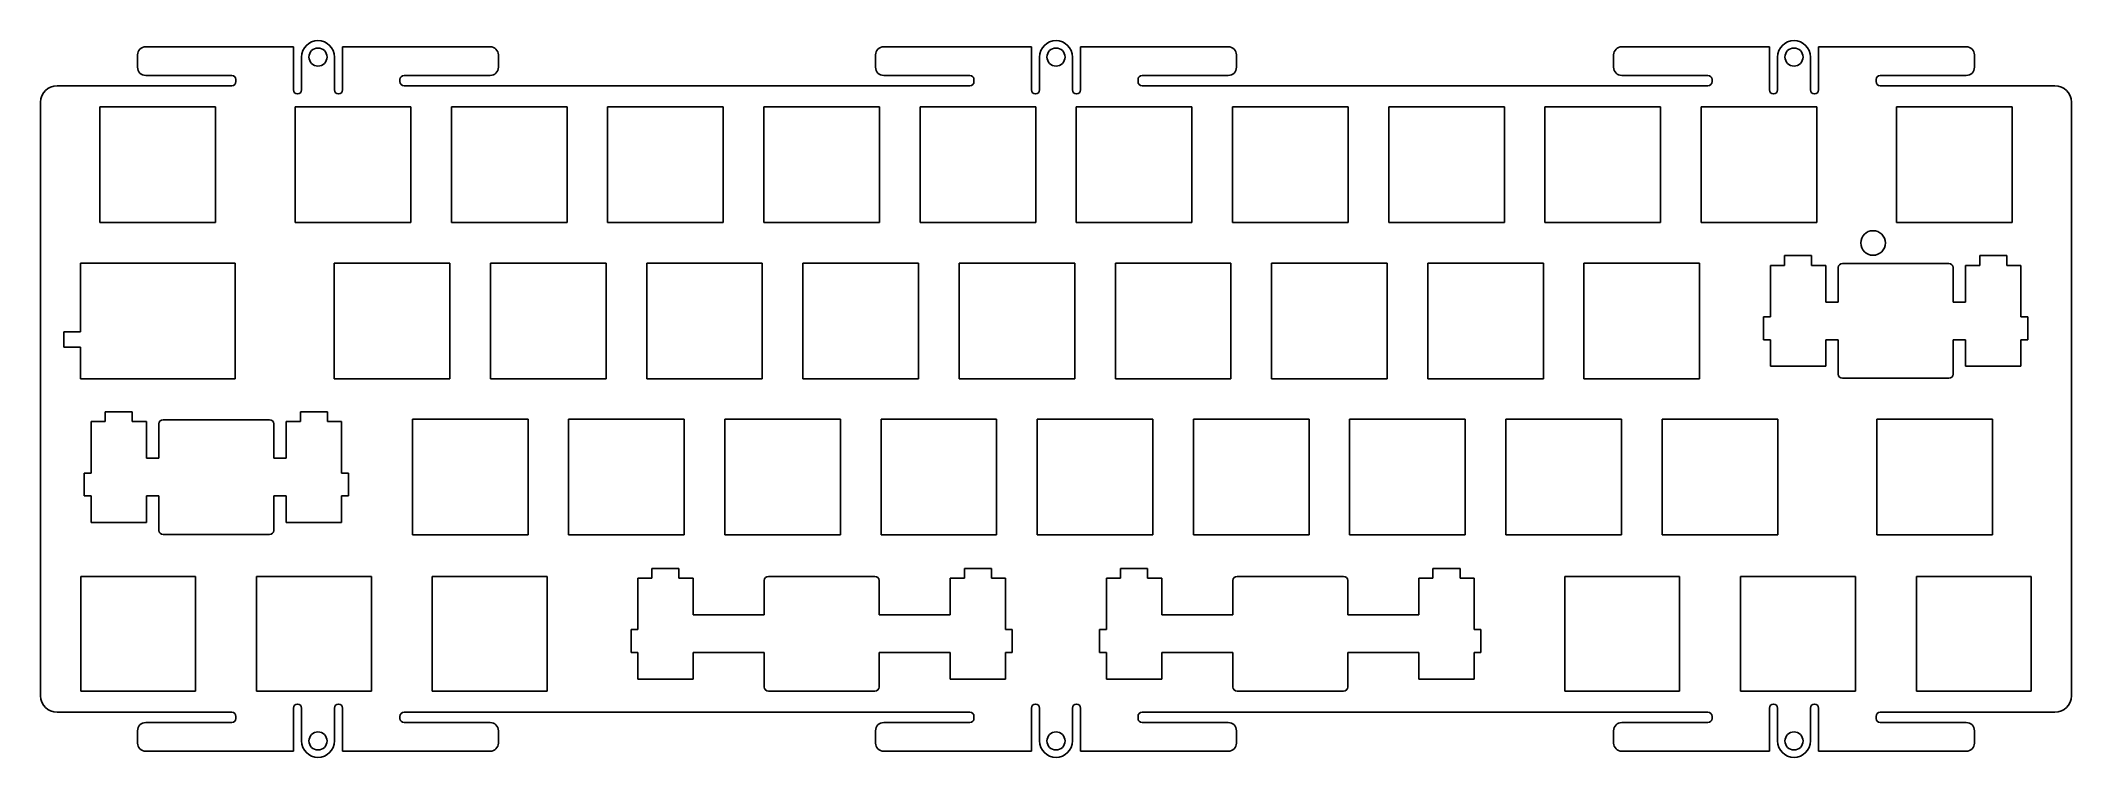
# Model space of a CAD drawing. Header units: millimetres. Extents: x -169 to 79, y -28 to 59.
import ezdxf

# ---------------------------------------------------------------- set-up
doc = ezdxf.new("R2010")
doc.units = ezdxf.units.MM
for name, color, linetype in [('Shape12732', 7, 'CONTINUOUS'), ('Shape1898', 7, 'CONTINUOUS'), ('Shape1899', 7, 'CONTINUOUS'), ('Shape1900', 7, 'CONTINUOUS'), ('Shape1901', 7, 'CONTINUOUS'), ('Shape1902', 7, 'CONTINUOUS'), ('Shape1903', 7, 'CONTINUOUS'), ('Shape1904', 7, 'CONTINUOUS'), ('Shape1905', 7, 'CONTINUOUS'), ('Shape1906', 7, 'CONTINUOUS'), ('Shape1907', 7, 'CONTINUOUS'), ('Shape1908', 7, 'CONTINUOUS'), ('Shape1909', 7, 'CONTINUOUS'), ('Shape1910', 7, 'CONTINUOUS'), ('Shape1911', 7, 'CONTINUOUS'), ('Shape1912', 7, 'CONTINUOUS'), ('Shape1913', 7, 'CONTINUOUS'), ('Shape1914', 7, 'CONTINUOUS'), ('Shape1915', 7, 'CONTINUOUS'), ('Shape1916', 7, 'CONTINUOUS'), ('Shape1917', 7, 'CONTINUOUS'), ('Shape1918', 7, 'CONTINUOUS'), ('Shape1919', 7, 'CONTINUOUS'), ('Shape1920', 7, 'CONTINUOUS'), ('Shape1921', 7, 'CONTINUOUS'), ('Shape1922', 7, 'CONTINUOUS'), ('Shape1923', 7, 'CONTINUOUS'), ('Shape1924', 7, 'CONTINUOUS'), ('Shape1925', 7, 'CONTINUOUS'), ('Shape1926', 7, 'CONTINUOUS'), ('Shape1927', 7, 'CONTINUOUS'), ('Shape1928', 7, 'CONTINUOUS'), ('Shape1929', 7, 'CONTINUOUS'), ('Shape1930', 7, 'CONTINUOUS'), ('Shape1931', 7, 'CONTINUOUS'), ('Shape1932', 7, 'CONTINUOUS'), ('Shape1933', 7, 'CONTINUOUS'), ('Shape1934', 7, 'CONTINUOUS'), ('Shape1935', 7, 'CONTINUOUS'), ('Shape1936', 7, 'CONTINUOUS'), ('Shape1937', 7, 'CONTINUOUS'), ('Shape1938', 7, 'CONTINUOUS'), ('Shape1939', 7, 'CONTINUOUS'), ('Shape1940', 7, 'CONTINUOUS'), ('Shape1941', 7, 'CONTINUOUS'), ('Shape1942', 7, 'CONTINUOUS'), ('Shape1943', 7, 'CONTINUOUS'), ('Shape1944', 7, 'CONTINUOUS'), ('Shape1945', 7, 'CONTINUOUS'), ('Shape1946', 7, 'CONTINUOUS'), ('Shape1947', 7, 'CONTINUOUS'), ('Shape1948', 7, 'CONTINUOUS'), ('Shape1949', 7, 'CONTINUOUS'), ('Shape1950', 7, 'CONTINUOUS'), ('Shape1951', 7, 'CONTINUOUS'), ('Shape1952', 7, 'CONTINUOUS'), ('Shape1953', 7, 'CONTINUOUS'), ('Shape1954', 7, 'CONTINUOUS'), ('Shape1955', 7, 'CONTINUOUS'), ('Shape1956', 7, 'CONTINUOUS'), ('Shape1957', 7, 'CONTINUOUS'), ('Shape1958', 7, 'CONTINUOUS'), ('Shape1959', 7, 'CONTINUOUS'), ('Shape1960', 7, 'CONTINUOUS'), ('Shape1961', 7, 'CONTINUOUS'), ('Shape1962', 7, 'CONTINUOUS'), ('Shape1963', 7, 'CONTINUOUS'), ('Shape1964', 7, 'CONTINUOUS'), ('Shape1965', 7, 'CONTINUOUS'), ('Shape1966', 7, 'CONTINUOUS'), ('Shape1967', 7, 'CONTINUOUS'), ('Shape1968', 7, 'CONTINUOUS'), ('Shape1969', 7, 'CONTINUOUS'), ('Shape1970', 7, 'CONTINUOUS'), ('Shape1971', 7, 'CONTINUOUS'), ('Shape1972', 7, 'CONTINUOUS'), ('Shape1973', 7, 'CONTINUOUS'), ('Shape1974', 7, 'CONTINUOUS'), ('Shape1975', 7, 'CONTINUOUS'), ('Shape1976', 7, 'CONTINUOUS'), ('Shape1977', 7, 'CONTINUOUS'), ('Shape1978', 7, 'CONTINUOUS'), ('Shape1979', 7, 'CONTINUOUS'), ('Shape1980', 7, 'CONTINUOUS'), ('Shape1981', 7, 'CONTINUOUS'), ('Shape1982', 7, 'CONTINUOUS'), ('Shape1983', 7, 'CONTINUOUS'), ('Shape1984', 7, 'CONTINUOUS'), ('Shape1985', 7, 'CONTINUOUS'), ('Shape1986', 7, 'CONTINUOUS'), ('Shape1987', 7, 'CONTINUOUS'), ('Shape1988', 7, 'CONTINUOUS'), ('Shape1989', 7, 'CONTINUOUS'), ('Shape1990', 7, 'CONTINUOUS'), ('Shape1991', 7, 'CONTINUOUS'), ('Shape1992', 7, 'CONTINUOUS'), ('Shape1993', 7, 'CONTINUOUS'), ('Shape1994', 7, 'CONTINUOUS'), ('Shape1995', 7, 'CONTINUOUS'), ('Shape1996', 7, 'CONTINUOUS'), ('Shape1997', 7, 'CONTINUOUS'), ('Shape1998', 7, 'CONTINUOUS'), ('Shape1999', 7, 'CONTINUOUS'), ('Shape2000', 7, 'CONTINUOUS'), ('Shape2001', 7, 'CONTINUOUS'), ('Shape2002', 7, 'CONTINUOUS'), ('Shape2003', 7, 'CONTINUOUS'), ('Shape2004', 7, 'CONTINUOUS'), ('Shape2005', 7, 'CONTINUOUS'), ('Shape2006', 7, 'CONTINUOUS'), ('Shape2007', 7, 'CONTINUOUS'), ('Shape2008', 7, 'CONTINUOUS'), ('Shape2009', 7, 'CONTINUOUS'), ('Shape2010', 7, 'CONTINUOUS'), ('Shape2011', 7, 'CONTINUOUS'), ('Shape2012', 7, 'CONTINUOUS'), ('Shape2013', 7, 'CONTINUOUS'), ('Shape2014', 7, 'CONTINUOUS'), ('Shape2015', 7, 'CONTINUOUS'), ('Shape2016', 7, 'CONTINUOUS'), ('Shape2017', 7, 'CONTINUOUS'), ('Shape2018', 7, 'CONTINUOUS'), ('Shape2019', 7, 'CONTINUOUS'), ('Shape2020', 7, 'CONTINUOUS'), ('Shape2021', 7, 'CONTINUOUS'), ('Shape2022', 7, 'CONTINUOUS'), ('Shape2023', 7, 'CONTINUOUS'), ('Shape2024', 7, 'CONTINUOUS'), ('Shape2025', 7, 'CONTINUOUS'), ('Shape2026', 7, 'CONTINUOUS'), ('Shape2027', 7, 'CONTINUOUS'), ('Shape2028', 7, 'CONTINUOUS'), ('Shape2029', 7, 'CONTINUOUS'), ('Shape2030', 7, 'CONTINUOUS'), ('Shape2031', 7, 'CONTINUOUS'), ('Shape2032', 7, 'CONTINUOUS'), ('Shape2033', 7, 'CONTINUOUS'), ('Shape2034', 7, 'CONTINUOUS'), ('Shape2035', 7, 'CONTINUOUS'), ('Shape2036', 7, 'CONTINUOUS'), ('Shape2037', 7, 'CONTINUOUS'), ('Shape2038', 7, 'CONTINUOUS'), ('Shape2039', 7, 'CONTINUOUS'), ('Shape2040', 7, 'CONTINUOUS'), ('Shape2041', 7, 'CONTINUOUS'), ('Shape2042', 7, 'CONTINUOUS'), ('Shape2043', 7, 'CONTINUOUS'), ('Shape2044', 7, 'CONTINUOUS'), ('Shape2045', 7, 'CONTINUOUS'), ('Shape2046', 7, 'CONTINUOUS'), ('Shape2047', 7, 'CONTINUOUS'), ('Shape2048', 7, 'CONTINUOUS'), ('Shape2049', 7, 'CONTINUOUS'), ('Shape2050', 7, 'CONTINUOUS'), ('Shape2051', 7, 'CONTINUOUS'), ('Shape2052', 7, 'CONTINUOUS'), ('Shape2053', 7, 'CONTINUOUS'), ('Shape2054', 7, 'CONTINUOUS'), ('Shape2055', 7, 'CONTINUOUS'), ('Shape3730', 7, 'CONTINUOUS'), ('Shape3731', 7, 'CONTINUOUS'), ('Shape3732', 7, 'CONTINUOUS'), ('Shape3733', 7, 'CONTINUOUS'), ('Shape3734', 7, 'CONTINUOUS'), ('Shape3735', 7, 'CONTINUOUS'), ('Shape3736', 7, 'CONTINUOUS'), ('Shape3737', 7, 'CONTINUOUS'), ('Shape3738', 7, 'CONTINUOUS'), ('Shape3739', 7, 'CONTINUOUS'), ('Shape3740', 7, 'CONTINUOUS'), ('Shape3741', 7, 'CONTINUOUS'), ('Shape3742', 7, 'CONTINUOUS'), ('Shape3743', 7, 'CONTINUOUS'), ('Shape3744', 7, 'CONTINUOUS'), ('Shape3745', 7, 'CONTINUOUS'), ('Shape3746', 7, 'CONTINUOUS'), ('Shape3747', 7, 'CONTINUOUS'), ('Shape3748', 7, 'CONTINUOUS'), ('Shape3749', 7, 'CONTINUOUS'), ('Shape3750', 7, 'CONTINUOUS'), ('Shape3751', 7, 'CONTINUOUS'), ('Shape3752', 7, 'CONTINUOUS'), ('Shape3753', 7, 'CONTINUOUS'), ('Shape3754', 7, 'CONTINUOUS'), ('Shape3755', 7, 'CONTINUOUS'), ('Shape3756', 7, 'CONTINUOUS'), ('Shape3757', 7, 'CONTINUOUS'), ('Shape3758', 7, 'CONTINUOUS'), ('Shape3759', 7, 'CONTINUOUS'), ('Shape3760', 7, 'CONTINUOUS'), ('Shape3761', 7, 'CONTINUOUS'), ('Shape3762', 7, 'CONTINUOUS'), ('Shape3763', 7, 'CONTINUOUS'), ('Shape3764', 7, 'CONTINUOUS'), ('Shape3765', 7, 'CONTINUOUS'), ('Shape3766', 7, 'CONTINUOUS'), ('Shape3767', 7, 'CONTINUOUS'), ('Shape3768', 7, 'CONTINUOUS'), ('Shape3769', 7, 'CONTINUOUS'), ('Shape3770', 7, 'CONTINUOUS'), ('Shape3771', 7, 'CONTINUOUS'), ('Shape3772', 7, 'CONTINUOUS'), ('Shape3773', 7, 'CONTINUOUS'), ('Shape3774', 7, 'CONTINUOUS'), ('Shape3775', 7, 'CONTINUOUS'), ('Shape3776', 7, 'CONTINUOUS'), ('Shape3777', 7, 'CONTINUOUS'), ('Shape3778', 7, 'CONTINUOUS'), ('Shape3779', 7, 'CONTINUOUS'), ('Shape3780', 7, 'CONTINUOUS'), ('Shape3781', 7, 'CONTINUOUS'), ('Shape3782', 7, 'CONTINUOUS'), ('Shape3783', 7, 'CONTINUOUS'), ('Shape3784', 7, 'CONTINUOUS'), ('Shape3785', 7, 'CONTINUOUS'), ('Shape3786', 7, 'CONTINUOUS'), ('Shape3787', 7, 'CONTINUOUS'), ('Shape3788', 7, 'CONTINUOUS'), ('Shape3789', 7, 'CONTINUOUS'), ('Shape3790', 7, 'CONTINUOUS'), ('Shape3791', 7, 'CONTINUOUS'), ('Shape3792', 7, 'CONTINUOUS'), ('Shape3793', 7, 'CONTINUOUS'), ('Shape3794', 7, 'CONTINUOUS'), ('Shape3795', 7, 'CONTINUOUS'), ('Shape3796', 7, 'CONTINUOUS'), ('Shape3797', 7, 'CONTINUOUS'), ('Shape3798', 7, 'CONTINUOUS'), ('Shape3799', 7, 'CONTINUOUS'), ('Shape3800', 7, 'CONTINUOUS'), ('Shape3801', 7, 'CONTINUOUS'), ('Shape3802', 7, 'CONTINUOUS'), ('Shape3803', 7, 'CONTINUOUS'), ('Shape3804', 7, 'CONTINUOUS'), ('Shape3805', 7, 'CONTINUOUS'), ('Shape3806', 7, 'CONTINUOUS'), ('Shape3807', 7, 'CONTINUOUS'), ('Shape3808', 7, 'CONTINUOUS'), ('Shape3809', 7, 'CONTINUOUS'), ('Shape4044', 7, 'CONTINUOUS'), ('Shape4045', 7, 'CONTINUOUS'), ('Shape4046', 7, 'CONTINUOUS'), ('Shape4047', 7, 'CONTINUOUS'), ('Shape4048', 7, 'CONTINUOUS'), ('Shape4049', 7, 'CONTINUOUS'), ('Shape4050', 7, 'CONTINUOUS'), ('Shape4051', 7, 'CONTINUOUS'), ('Shape4052', 7, 'CONTINUOUS'), ('Shape4053', 7, 'CONTINUOUS'), ('Shape4054', 7, 'CONTINUOUS'), ('Shape4055', 7, 'CONTINUOUS'), ('Shape4056', 7, 'CONTINUOUS'), ('Shape4057', 7, 'CONTINUOUS'), ('Shape4058', 7, 'CONTINUOUS'), ('Shape4059', 7, 'CONTINUOUS'), ('Shape4060', 7, 'CONTINUOUS'), ('Shape4061', 7, 'CONTINUOUS'), ('Shape4062', 7, 'CONTINUOUS'), ('Shape4063', 7, 'CONTINUOUS'), ('Shape4064', 7, 'CONTINUOUS'), ('Shape4065', 7, 'CONTINUOUS'), ('Shape4066', 7, 'CONTINUOUS'), ('Shape4067', 7, 'CONTINUOUS'), ('Shape4068', 7, 'CONTINUOUS'), ('Shape4069', 7, 'CONTINUOUS'), ('Shape4070', 7, 'CONTINUOUS'), ('Shape4071', 7, 'CONTINUOUS'), ('Shape4072', 7, 'CONTINUOUS'), ('Shape4073', 7, 'CONTINUOUS'), ('Shape4074', 7, 'CONTINUOUS'), ('Shape4075', 7, 'CONTINUOUS'), ('Shape4076', 7, 'CONTINUOUS'), ('Shape4077', 7, 'CONTINUOUS'), ('Shape4078', 7, 'CONTINUOUS'), ('Shape4079', 7, 'CONTINUOUS'), ('Shape4080', 7, 'CONTINUOUS'), ('Shape4081', 7, 'CONTINUOUS'), ('Shape4082', 7, 'CONTINUOUS'), ('Shape4083', 7, 'CONTINUOUS'), ('Shape4163', 7, 'CONTINUOUS'), ('Shape4164', 7, 'CONTINUOUS'), ('Shape4165', 7, 'CONTINUOUS'), ('Shape4166', 7, 'CONTINUOUS'), ('Shape4167', 7, 'CONTINUOUS'), ('Shape4168', 7, 'CONTINUOUS'), ('Shape4169', 7, 'CONTINUOUS'), ('Shape4170', 7, 'CONTINUOUS'), ('Shape4171', 7, 'CONTINUOUS'), ('Shape4172', 7, 'CONTINUOUS'), ('Shape4173', 7, 'CONTINUOUS'), ('Shape4174', 7, 'CONTINUOUS'), ('Shape4175', 7, 'CONTINUOUS'), ('Shape4176', 7, 'CONTINUOUS'), ('Shape4177', 7, 'CONTINUOUS'), ('Shape4178', 7, 'CONTINUOUS'), ('Shape4179', 7, 'CONTINUOUS'), ('Shape4180', 7, 'CONTINUOUS'), ('Shape4181', 7, 'CONTINUOUS'), ('Shape4182', 7, 'CONTINUOUS'), ('Shape4183', 7, 'CONTINUOUS'), ('Shape4184', 7, 'CONTINUOUS'), ('Shape4185', 7, 'CONTINUOUS'), ('Shape4186', 7, 'CONTINUOUS'), ('Shape4187', 7, 'CONTINUOUS'), ('Shape4188', 7, 'CONTINUOUS'), ('Shape4189', 7, 'CONTINUOUS'), ('Shape4190', 7, 'CONTINUOUS'), ('Shape4191', 7, 'CONTINUOUS'), ('Shape4192', 7, 'CONTINUOUS'), ('Shape4193', 7, 'CONTINUOUS'), ('Shape4194', 7, 'CONTINUOUS'), ('Shape4195', 7, 'CONTINUOUS'), ('Shape4196', 7, 'CONTINUOUS'), ('Shape4197', 7, 'CONTINUOUS'), ('Shape4198', 7, 'CONTINUOUS'), ('Shape4199', 7, 'CONTINUOUS'), ('Shape4200', 7, 'CONTINUOUS'), ('Shape4201', 7, 'CONTINUOUS'), ('Shape4202', 7, 'CONTINUOUS'), ('Shape654', 7, 'CONTINUOUS'), ('Shape655', 7, 'CONTINUOUS'), ('Shape656', 7, 'CONTINUOUS'), ('Shape657', 7, 'CONTINUOUS'), ('Shape658', 7, 'CONTINUOUS'), ('Shape659', 7, 'CONTINUOUS'), ('Shape660', 7, 'CONTINUOUS'), ('Shape661', 7, 'CONTINUOUS'), ('Shape662', 7, 'CONTINUOUS'), ('Shape663', 7, 'CONTINUOUS'), ('Shape664', 7, 'CONTINUOUS'), ('Shape665', 7, 'CONTINUOUS'), ('Shape666', 7, 'CONTINUOUS'), ('Shape667', 7, 'CONTINUOUS'), ('Shape668', 7, 'CONTINUOUS'), ('Shape669', 7, 'CONTINUOUS'), ('Shape670', 7, 'CONTINUOUS'), ('Shape671', 7, 'CONTINUOUS'), ('Shape672', 7, 'CONTINUOUS'), ('Shape673', 7, 'CONTINUOUS'), ('Shape674', 7, 'CONTINUOUS'), ('Shape675', 7, 'CONTINUOUS'), ('Shape676', 7, 'CONTINUOUS'), ('Shape677', 7, 'CONTINUOUS'), ('Shape702', 7, 'CONTINUOUS'), ('Shape703', 7, 'CONTINUOUS'), ('Shape704', 7, 'CONTINUOUS'), ('Shape705', 7, 'CONTINUOUS'), ('Shape706', 7, 'CONTINUOUS'), ('Shape707', 7, 'CONTINUOUS'), ('Shape708', 7, 'CONTINUOUS'), ('Shape709', 7, 'CONTINUOUS'), ('Shape710', 7, 'CONTINUOUS'), ('Shape711', 7, 'CONTINUOUS'), ('Shape712', 7, 'CONTINUOUS'), ('Shape713', 7, 'CONTINUOUS'), ('Shape714', 7, 'CONTINUOUS'), ('Shape715', 7, 'CONTINUOUS'), ('Shape716', 7, 'CONTINUOUS'), ('Shape717', 7, 'CONTINUOUS'), ('Shape718', 7, 'CONTINUOUS'), ('Shape719', 7, 'CONTINUOUS'), ('Shape720', 7, 'CONTINUOUS'), ('Shape721', 7, 'CONTINUOUS'), ('Shape722', 7, 'CONTINUOUS'), ('Shape723', 7, 'CONTINUOUS'), ('Shape724', 7, 'CONTINUOUS'), ('Shape725', 7, 'CONTINUOUS'), ('Shape726', 7, 'CONTINUOUS'), ('Shape727', 7, 'CONTINUOUS'), ('Shape728', 7, 'CONTINUOUS'), ('Shape729', 7, 'CONTINUOUS'), ('Shape730', 7, 'CONTINUOUS'), ('Shape731', 7, 'CONTINUOUS'), ('Shape732', 7, 'CONTINUOUS'), ('Shape733', 7, 'CONTINUOUS'), ('Shape734', 7, 'CONTINUOUS'), ('Shape735', 7, 'CONTINUOUS'), ('Shape736', 7, 'CONTINUOUS'), ('Shape737', 7, 'CONTINUOUS'), ('Shape738', 7, 'CONTINUOUS'), ('Shape739', 7, 'CONTINUOUS'), ('Shape740', 7, 'CONTINUOUS'), ('Shape741', 7, 'CONTINUOUS'), ('Shape742', 7, 'CONTINUOUS'), ('Shape743', 7, 'CONTINUOUS'), ('Shape744', 7, 'CONTINUOUS'), ('Shape745', 7, 'CONTINUOUS'), ('Shape746', 7, 'CONTINUOUS'), ('Shape747', 7, 'CONTINUOUS'), ('Shape748', 7, 'CONTINUOUS'), ('Shape749', 7, 'CONTINUOUS'), ('Shape750', 7, 'CONTINUOUS'), ('Shape751', 7, 'CONTINUOUS'), ('Shape752', 7, 'CONTINUOUS'), ('Shape753', 7, 'CONTINUOUS'), ('Shape754', 7, 'CONTINUOUS'), ('Shape755', 7, 'CONTINUOUS'), ('Shape756', 7, 'CONTINUOUS'), ('Shape757', 7, 'CONTINUOUS'), ('Shape758', 7, 'CONTINUOUS'), ('Shape759', 7, 'CONTINUOUS'), ('Shape760', 7, 'CONTINUOUS'), ('Shape761', 7, 'CONTINUOUS'), ('Shape762', 7, 'CONTINUOUS'), ('Shape763', 7, 'CONTINUOUS'), ('Shape764', 7, 'CONTINUOUS'), ('Shape765', 7, 'CONTINUOUS'), ('Shape766', 7, 'CONTINUOUS'), ('Shape767', 7, 'CONTINUOUS'), ('Shape768', 7, 'CONTINUOUS'), ('Shape769', 7, 'CONTINUOUS'), ('Shape770', 7, 'CONTINUOUS'), ('Shape771', 7, 'CONTINUOUS'), ('Shape772', 7, 'CONTINUOUS'), ('Shape773', 7, 'CONTINUOUS'), ('Shape774', 7, 'CONTINUOUS'), ('Shape775', 7, 'CONTINUOUS'), ('Shape776', 7, 'CONTINUOUS'), ('Shape777', 7, 'CONTINUOUS'), ('Shape778', 7, 'CONTINUOUS'), ('Shape779', 7, 'CONTINUOUS'), ('Shape780', 7, 'CONTINUOUS'), ('Shape781', 7, 'CONTINUOUS'), ('Shape782', 7, 'CONTINUOUS'), ('Shape783', 7, 'CONTINUOUS'), ('Shape784', 7, 'CONTINUOUS'), ('Shape785', 7, 'CONTINUOUS'), ('Shape786', 7, 'CONTINUOUS'), ('Shape787', 7, 'CONTINUOUS'), ('Shape788', 7, 'CONTINUOUS'), ('Shape789', 7, 'CONTINUOUS'), ('Shape790', 7, 'CONTINUOUS'), ('Shape791', 7, 'CONTINUOUS'), ('Shape792', 7, 'CONTINUOUS'), ('Shape793', 7, 'CONTINUOUS'), ('Shape794', 7, 'CONTINUOUS'), ('Shape795', 7, 'CONTINUOUS'), ('Shape796', 7, 'CONTINUOUS'), ('Shape797', 7, 'CONTINUOUS'), ('Shape798', 7, 'CONTINUOUS'), ('Shape799', 7, 'CONTINUOUS'), ('Shape800', 7, 'CONTINUOUS'), ('Shape801', 7, 'CONTINUOUS'), ('Shape802', 7, 'CONTINUOUS'), ('Shape803', 7, 'CONTINUOUS'), ('Shape804', 7, 'CONTINUOUS'), ('Shape805', 7, 'CONTINUOUS'), ('Shape806', 7, 'CONTINUOUS'), ('Shape807', 7, 'CONTINUOUS'), ('Shape808', 7, 'CONTINUOUS'), ('Shape809', 7, 'CONTINUOUS'), ('Shape810', 7, 'CONTINUOUS'), ('Shape811', 7, 'CONTINUOUS'), ('Shape812', 7, 'CONTINUOUS'), ('Shape813', 7, 'CONTINUOUS'), ('Shape814', 7, 'CONTINUOUS'), ('Shape815', 7, 'CONTINUOUS'), ('Shape816', 7, 'CONTINUOUS'), ('Shape817', 7, 'CONTINUOUS'), ('Shape818', 7, 'CONTINUOUS'), ('Shape819', 7, 'CONTINUOUS'), ('Shape820', 7, 'CONTINUOUS'), ('Shape821', 7, 'CONTINUOUS'), ('Shape822', 7, 'CONTINUOUS'), ('Shape823', 7, 'CONTINUOUS'), ('Shape824', 7, 'CONTINUOUS'), ('Shape825', 7, 'CONTINUOUS'), ('Shape826', 7, 'CONTINUOUS'), ('Shape827', 7, 'CONTINUOUS'), ('Shape828', 7, 'CONTINUOUS'), ('Shape829', 7, 'CONTINUOUS'), ('Shape830', 7, 'CONTINUOUS'), ('Shape831', 7, 'CONTINUOUS'), ('Shape832', 7, 'CONTINUOUS'), ('Shape833', 7, 'CONTINUOUS')]:
    doc.layers.add(name, color=color, linetype=linetype)

msp = doc.modelspace()

# ---------------------------------------------------------------- linework, layer by layer
at = {"layer": 'Shape12732'}
msp.add_circle((54.8596, 34.7931), 1.5, dxfattribs=at)
at = {"layer": 'Shape1898'}
msp.add_arc((-23.7848, 56.2177), 1, -90, 0, dxfattribs=at)
at = {"layer": 'Shape1899'}
msp.add_line((-23.7848, 55.2177), (-34.2848, 55.2177), dxfattribs=at)
at = {"layer": 'Shape1900'}
msp.add_arc((-34.2848, 54.7177), 0.5, 90, 180, dxfattribs=at)
at = {"layer": 'Shape1901'}
msp.add_line((-34.7848, 54.7177), (-34.7848, 54.4686), dxfattribs=at)
at = {"layer": 'Shape1902'}
msp.add_arc((-34.2848, 54.4686), 0.5, 180, -90, dxfattribs=at)
at = {"layer": 'Shape1903'}
msp.add_line((-34.2848, 53.9686), (34.7152, 53.9686), dxfattribs=at)
at = {"layer": 'Shape1904'}
msp.add_arc((34.7152, 54.4686), 0.5, -90, 0, dxfattribs=at)
at = {"layer": 'Shape1905'}
msp.add_line((35.2152, 54.4686), (35.2152, 54.7177), dxfattribs=at)
at = {"layer": 'Shape1906'}
msp.add_arc((34.7152, 54.7177), 0.5, 0, 90, dxfattribs=at)
at = {"layer": 'Shape1907'}
msp.add_line((34.7152, 55.2177), (24.2152, 55.2177), dxfattribs=at)
at = {"layer": 'Shape1908'}
msp.add_arc((24.2152, 56.2177), 1, 180, -90, dxfattribs=at)
at = {"layer": 'Shape1909'}
msp.add_line((23.2152, 56.2177), (23.2152, 57.7177), dxfattribs=at)
at = {"layer": 'Shape1910'}
msp.add_arc((24.2152, 57.7177), 1, 90, 180, dxfattribs=at)
at = {"layer": 'Shape1911'}
msp.add_line((24.2152, 58.7177), (42.2152, 58.7177), dxfattribs=at)
at = {"layer": 'Shape1912'}
msp.add_line((42.2152, 58.7177), (42.2152, 53.4677), dxfattribs=at)
at = {"layer": 'Shape1913'}
msp.add_arc((42.7152, 53.4677), 0.5, 180, 0, dxfattribs=at)
at = {"layer": 'Shape1914'}
msp.add_line((43.2152, 53.4677), (43.2152, 57.4677), dxfattribs=at)
at = {"layer": 'Shape1915'}
msp.add_arc((45.2152, 57.4677), 2, 0, 180, dxfattribs=at)
at = {"layer": 'Shape1916'}
msp.add_line((47.2152, 57.4677), (47.2152, 53.4677), dxfattribs=at)
at = {"layer": 'Shape1917'}
msp.add_arc((47.7152, 53.4677), 0.5, 180, 0, dxfattribs=at)
at = {"layer": 'Shape1918'}
msp.add_line((48.2152, 53.4677), (48.2152, 58.7177), dxfattribs=at)
at = {"layer": 'Shape1919'}
msp.add_line((48.2152, 58.7177), (66.2152, 58.7177), dxfattribs=at)
at = {"layer": 'Shape1920'}
msp.add_arc((66.2152, 57.7177), 1, 0, 90, dxfattribs=at)
at = {"layer": 'Shape1921'}
msp.add_line((67.2152, 57.7177), (67.2152, 56.2177), dxfattribs=at)
at = {"layer": 'Shape1922'}
msp.add_arc((66.2152, 56.2177), 1, -90, 0, dxfattribs=at)
at = {"layer": 'Shape1923'}
msp.add_line((66.2152, 55.2177), (55.7152, 55.2177), dxfattribs=at)
at = {"layer": 'Shape1924'}
msp.add_arc((55.7152, 54.7177), 0.5, 90, 180, dxfattribs=at)
at = {"layer": 'Shape1925'}
msp.add_line((55.2152, 54.7177), (55.2152, 54.4686), dxfattribs=at)
at = {"layer": 'Shape1926'}
msp.add_arc((55.7152, 54.4686), 0.5, 180, -90, dxfattribs=at)
at = {"layer": 'Shape1927'}
msp.add_line((55.7152, 53.9686), (77.0402, 53.9686), dxfattribs=at)
at = {"layer": 'Shape1928'}
msp.add_arc((77.0402, 51.9686), 2, 0, 90, dxfattribs=at)
at = {"layer": 'Shape1929'}
msp.add_line((79.0402, 51.9686), (79.0402, -20.4314), dxfattribs=at)
at = {"layer": 'Shape1930'}
msp.add_arc((77.0402, -20.4314), 2, -90, 0, dxfattribs=at)
at = {"layer": 'Shape1931'}
msp.add_line((77.0402, -22.4314), (55.7152, -22.4314), dxfattribs=at)
at = {"layer": 'Shape1932'}
msp.add_arc((55.7152, -22.9314), 0.5, 90, 180, dxfattribs=at)
at = {"layer": 'Shape1933'}
msp.add_line((55.2152, -22.9314), (55.2152, -23.1805), dxfattribs=at)
at = {"layer": 'Shape1934'}
msp.add_arc((55.7152, -23.1805), 0.5, 180, -90, dxfattribs=at)
at = {"layer": 'Shape1935'}
msp.add_line((55.7152, -23.6805), (66.2152, -23.6805), dxfattribs=at)
at = {"layer": 'Shape1936'}
msp.add_arc((66.2152, -24.6805), 1, 0, 90, dxfattribs=at)
at = {"layer": 'Shape1937'}
msp.add_line((67.2152, -24.6805), (67.2152, -26.1805), dxfattribs=at)
at = {"layer": 'Shape1938'}
msp.add_arc((66.2152, -26.1805), 1, -90, 0, dxfattribs=at)
at = {"layer": 'Shape1939'}
msp.add_line((66.2152, -27.1805), (48.2152, -27.1805), dxfattribs=at)
at = {"layer": 'Shape1940'}
msp.add_line((48.2152, -27.1805), (48.2152, -21.9305), dxfattribs=at)
at = {"layer": 'Shape1941'}
msp.add_arc((47.7152, -21.9305), 0.5, 0, 180, dxfattribs=at)
at = {"layer": 'Shape1942'}
msp.add_line((47.2152, -21.9305), (47.2152, -25.9305), dxfattribs=at)
at = {"layer": 'Shape1943'}
msp.add_arc((45.2152, -25.9305), 2, 180, 0, dxfattribs=at)
at = {"layer": 'Shape1944'}
msp.add_line((43.2152, -25.9305), (43.2152, -21.9305), dxfattribs=at)
at = {"layer": 'Shape1945'}
msp.add_arc((42.7152, -21.9305), 0.5, 0, 180, dxfattribs=at)
at = {"layer": 'Shape1946'}
msp.add_line((42.2152, -21.9305), (42.2152, -27.1805), dxfattribs=at)
at = {"layer": 'Shape1947'}
msp.add_line((42.2152, -27.1805), (24.2152, -27.1805), dxfattribs=at)
at = {"layer": 'Shape1948'}
msp.add_arc((24.2152, -26.1805), 1, 180, -90, dxfattribs=at)
at = {"layer": 'Shape1949'}
msp.add_line((23.2152, -26.1805), (23.2152, -24.6805), dxfattribs=at)
at = {"layer": 'Shape1950'}
msp.add_arc((24.2152, -24.6805), 1, 90, 180, dxfattribs=at)
at = {"layer": 'Shape1951'}
msp.add_line((24.2152, -23.6805), (34.7152, -23.6805), dxfattribs=at)
at = {"layer": 'Shape1952'}
msp.add_arc((34.7152, -23.1805), 0.5, -90, 0, dxfattribs=at)
at = {"layer": 'Shape1953'}
msp.add_line((35.2152, -23.1805), (35.2152, -22.9314), dxfattribs=at)
at = {"layer": 'Shape1954'}
msp.add_arc((34.7152, -22.9314), 0.5, 0, 90, dxfattribs=at)
at = {"layer": 'Shape1955'}
msp.add_line((34.7152, -22.4314), (-34.2848, -22.4314), dxfattribs=at)
at = {"layer": 'Shape1956'}
msp.add_arc((-34.2848, -22.9314), 0.5, 90, 180, dxfattribs=at)
at = {"layer": 'Shape1957'}
msp.add_line((-34.7848, -22.9314), (-34.7848, -23.1805), dxfattribs=at)
at = {"layer": 'Shape1958'}
msp.add_arc((-34.2848, -23.1805), 0.5, 180, -90, dxfattribs=at)
at = {"layer": 'Shape1959'}
msp.add_line((-34.2848, -23.6805), (-23.7848, -23.6805), dxfattribs=at)
at = {"layer": 'Shape1960'}
msp.add_arc((-23.7848, -24.6805), 1, 0, 90, dxfattribs=at)
at = {"layer": 'Shape1961'}
msp.add_line((-22.7848, -24.6805), (-22.7848, -26.1805), dxfattribs=at)
at = {"layer": 'Shape1962'}
msp.add_arc((-23.7848, -26.1805), 1, -90, 0, dxfattribs=at)
at = {"layer": 'Shape1963'}
msp.add_line((-23.7848, -27.1805), (-41.7848, -27.1805), dxfattribs=at)
at = {"layer": 'Shape1964'}
msp.add_line((-41.7848, -27.1805), (-41.7848, -21.9305), dxfattribs=at)
at = {"layer": 'Shape1965'}
msp.add_arc((-42.2848, -21.9305), 0.5, 0, 180, dxfattribs=at)
at = {"layer": 'Shape1966'}
msp.add_line((-42.7848, -21.9305), (-42.7848, -25.9305), dxfattribs=at)
at = {"layer": 'Shape1967'}
msp.add_arc((-44.7848, -25.9305), 2, 180, 0, dxfattribs=at)
at = {"layer": 'Shape1968'}
msp.add_line((-46.7848, -25.9305), (-46.7848, -21.9305), dxfattribs=at)
at = {"layer": 'Shape1969'}
msp.add_arc((-47.2848, -21.9305), 0.5, 0, 180, dxfattribs=at)
at = {"layer": 'Shape1970'}
msp.add_line((-47.7848, -21.9305), (-47.7848, -27.1805), dxfattribs=at)
at = {"layer": 'Shape1971'}
msp.add_line((-47.7848, -27.1805), (-65.7848, -27.1805), dxfattribs=at)
at = {"layer": 'Shape1972'}
msp.add_arc((-65.7848, -26.1805), 1, 180, -90, dxfattribs=at)
at = {"layer": 'Shape1973'}
msp.add_line((-66.7848, -26.1805), (-66.7848, -24.6805), dxfattribs=at)
at = {"layer": 'Shape1974'}
msp.add_arc((-65.7848, -24.6805), 1, 90, 180, dxfattribs=at)
at = {"layer": 'Shape1975'}
msp.add_line((-65.7848, -23.6805), (-55.2848, -23.6805), dxfattribs=at)
at = {"layer": 'Shape1976'}
msp.add_arc((-55.2848, -23.1805), 0.5, -90, 0, dxfattribs=at)
at = {"layer": 'Shape1977'}
msp.add_line((-54.7848, -23.1805), (-54.7848, -22.9314), dxfattribs=at)
at = {"layer": 'Shape1978'}
msp.add_arc((-55.2848, -22.9314), 0.5, 0, 90, dxfattribs=at)
at = {"layer": 'Shape1979'}
msp.add_line((-55.2848, -22.4314), (-124.285, -22.4314), dxfattribs=at)
at = {"layer": 'Shape1980'}
msp.add_arc((-124.285, -22.9314), 0.5, 90, 180, dxfattribs=at)
at = {"layer": 'Shape1981'}
msp.add_line((-124.785, -22.9314), (-124.785, -23.1805), dxfattribs=at)
at = {"layer": 'Shape1982'}
msp.add_arc((-124.285, -23.1805), 0.5, 180, -90, dxfattribs=at)
at = {"layer": 'Shape1983'}
msp.add_line((-124.285, -23.6805), (-113.785, -23.6805), dxfattribs=at)
at = {"layer": 'Shape1984'}
msp.add_arc((-113.785, -24.6805), 1, 0, 90, dxfattribs=at)
at = {"layer": 'Shape1985'}
msp.add_line((-112.785, -24.6805), (-112.785, -26.1805), dxfattribs=at)
at = {"layer": 'Shape1986'}
msp.add_arc((-113.785, -26.1805), 1, -90, 0, dxfattribs=at)
at = {"layer": 'Shape1987'}
msp.add_line((-113.785, -27.1805), (-131.785, -27.1805), dxfattribs=at)
at = {"layer": 'Shape1988'}
msp.add_line((-131.785, -27.1805), (-131.785, -21.9305), dxfattribs=at)
at = {"layer": 'Shape1989'}
msp.add_arc((-132.285, -21.9305), 0.5, 0, 180, dxfattribs=at)
at = {"layer": 'Shape1990'}
msp.add_line((-132.785, -21.9305), (-132.785, -25.9305), dxfattribs=at)
at = {"layer": 'Shape1991'}
msp.add_arc((-134.785, -25.9305), 2, 180, 0, dxfattribs=at)
at = {"layer": 'Shape1992'}
msp.add_line((-136.785, -25.9305), (-136.785, -21.9305), dxfattribs=at)
at = {"layer": 'Shape1993'}
msp.add_arc((-137.285, -21.9305), 0.5, 0, 180, dxfattribs=at)
at = {"layer": 'Shape1994'}
msp.add_line((-137.785, -21.9305), (-137.785, -27.1805), dxfattribs=at)
at = {"layer": 'Shape1995'}
msp.add_line((-137.785, -27.1805), (-155.785, -27.1805), dxfattribs=at)
at = {"layer": 'Shape1996'}
msp.add_arc((-155.785, -26.1805), 1, 180, -90, dxfattribs=at)
at = {"layer": 'Shape1997'}
msp.add_line((-156.785, -26.1805), (-156.785, -24.6805), dxfattribs=at)
at = {"layer": 'Shape1998'}
msp.add_arc((-155.785, -24.6805), 1, 90, 180, dxfattribs=at)
at = {"layer": 'Shape1999'}
msp.add_line((-155.785, -23.6805), (-145.285, -23.6805), dxfattribs=at)
at = {"layer": 'Shape2000'}
msp.add_arc((-145.285, -23.1805), 0.5, -90, 0, dxfattribs=at)
at = {"layer": 'Shape2001'}
msp.add_line((-144.785, -23.1805), (-144.785, -22.9314), dxfattribs=at)
at = {"layer": 'Shape2002'}
msp.add_arc((-145.285, -22.9314), 0.5, 0, 90, dxfattribs=at)
at = {"layer": 'Shape2003'}
msp.add_line((-145.285, -22.4314), (-166.61, -22.4314), dxfattribs=at)
at = {"layer": 'Shape2004'}
msp.add_arc((-166.61, -20.4314), 2, 180, -90, dxfattribs=at)
at = {"layer": 'Shape2005'}
msp.add_line((-168.61, -20.4314), (-168.61, 51.9686), dxfattribs=at)
at = {"layer": 'Shape2006'}
msp.add_arc((-166.61, 51.9686), 2, 90, 180, dxfattribs=at)
at = {"layer": 'Shape2007'}
msp.add_line((-166.61, 53.9686), (-145.285, 53.9686), dxfattribs=at)
at = {"layer": 'Shape2008'}
msp.add_arc((-145.285, 54.4686), 0.5, -90, 0, dxfattribs=at)
at = {"layer": 'Shape2009'}
msp.add_line((-144.785, 54.4686), (-144.785, 54.7177), dxfattribs=at)
at = {"layer": 'Shape2010'}
msp.add_arc((-145.285, 54.7177), 0.5, 0, 90, dxfattribs=at)
at = {"layer": 'Shape2011'}
msp.add_line((-145.285, 55.2177), (-155.785, 55.2177), dxfattribs=at)
at = {"layer": 'Shape2012'}
msp.add_arc((-155.785, 56.2177), 1, 180, -90, dxfattribs=at)
at = {"layer": 'Shape2013'}
msp.add_line((-156.785, 56.2177), (-156.785, 57.7177), dxfattribs=at)
at = {"layer": 'Shape2014'}
msp.add_arc((-155.785, 57.7177), 1, 90, 180, dxfattribs=at)
at = {"layer": 'Shape2015'}
msp.add_line((-155.785, 58.7177), (-137.785, 58.7177), dxfattribs=at)
at = {"layer": 'Shape2016'}
msp.add_line((-137.785, 58.7177), (-137.785, 53.4677), dxfattribs=at)
at = {"layer": 'Shape2017'}
msp.add_arc((-137.285, 53.4677), 0.5, 180, 0, dxfattribs=at)
at = {"layer": 'Shape2018'}
msp.add_line((-136.785, 53.4677), (-136.785, 57.4677), dxfattribs=at)
at = {"layer": 'Shape2019'}
msp.add_arc((-134.785, 57.4677), 2, 0, 180, dxfattribs=at)
at = {"layer": 'Shape2020'}
msp.add_line((-132.785, 57.4677), (-132.785, 53.4677), dxfattribs=at)
at = {"layer": 'Shape2021'}
msp.add_arc((-132.285, 53.4677), 0.5, 180, 0, dxfattribs=at)
at = {"layer": 'Shape2022'}
msp.add_line((-131.785, 53.4677), (-131.785, 58.7177), dxfattribs=at)
at = {"layer": 'Shape2023'}
msp.add_line((-131.785, 58.7177), (-113.785, 58.7177), dxfattribs=at)
at = {"layer": 'Shape2024'}
msp.add_arc((-113.785, 57.7177), 1, 0, 90, dxfattribs=at)
at = {"layer": 'Shape2025'}
msp.add_line((-112.785, 57.7177), (-112.785, 56.2177), dxfattribs=at)
at = {"layer": 'Shape2026'}
msp.add_arc((-113.785, 56.2177), 1, -90, 0, dxfattribs=at)
at = {"layer": 'Shape2027'}
msp.add_line((-113.785, 55.2177), (-124.285, 55.2177), dxfattribs=at)
at = {"layer": 'Shape2028'}
msp.add_arc((-124.285, 54.7177), 0.5, 90, 180, dxfattribs=at)
at = {"layer": 'Shape2029'}
msp.add_line((-124.785, 54.7177), (-124.785, 54.4686), dxfattribs=at)
at = {"layer": 'Shape2030'}
msp.add_arc((-124.285, 54.4686), 0.5, 180, -90, dxfattribs=at)
at = {"layer": 'Shape2031'}
msp.add_line((-124.285, 53.9686), (-55.2848, 53.9686), dxfattribs=at)
at = {"layer": 'Shape2032'}
msp.add_arc((-55.2848, 54.4686), 0.5, -90, 0, dxfattribs=at)
at = {"layer": 'Shape2033'}
msp.add_line((-54.7848, 54.4686), (-54.7848, 54.7177), dxfattribs=at)
at = {"layer": 'Shape2034'}
msp.add_arc((-55.2848, 54.7177), 0.5, 0, 90, dxfattribs=at)
at = {"layer": 'Shape2035'}
msp.add_line((-55.2848, 55.2177), (-65.7848, 55.2177), dxfattribs=at)
at = {"layer": 'Shape2036'}
msp.add_arc((-65.7848, 56.2177), 1, 180, -90, dxfattribs=at)
at = {"layer": 'Shape2037'}
msp.add_line((-66.7848, 56.2177), (-66.7848, 57.7177), dxfattribs=at)
at = {"layer": 'Shape2038'}
msp.add_arc((-65.7848, 57.7177), 1, 90, 180, dxfattribs=at)
at = {"layer": 'Shape2039'}
msp.add_line((-65.7848, 58.7177), (-47.7848, 58.7177), dxfattribs=at)
at = {"layer": 'Shape2040'}
msp.add_line((-47.7848, 58.7177), (-47.7848, 53.4677), dxfattribs=at)
at = {"layer": 'Shape2041'}
msp.add_arc((-47.2848, 53.4677), 0.5, 180, 0, dxfattribs=at)
at = {"layer": 'Shape2042'}
msp.add_line((-46.7848, 53.4677), (-46.7848, 57.4677), dxfattribs=at)
at = {"layer": 'Shape2043'}
msp.add_arc((-44.7848, 57.4677), 2, 0, 180, dxfattribs=at)
at = {"layer": 'Shape2044'}
msp.add_line((-42.7848, 57.4677), (-42.7848, 53.4677), dxfattribs=at)
at = {"layer": 'Shape2045'}
msp.add_arc((-42.2848, 53.4677), 0.5, 180, 0, dxfattribs=at)
at = {"layer": 'Shape2046'}
msp.add_line((-41.7848, 53.4677), (-41.7848, 58.7177), dxfattribs=at)
at = {"layer": 'Shape2047'}
msp.add_line((-41.7848, 58.7177), (-23.7848, 58.7177), dxfattribs=at)
at = {"layer": 'Shape2048'}
msp.add_arc((-23.7848, 57.7177), 1, 0, 90, dxfattribs=at)
at = {"layer": 'Shape2049'}
msp.add_line((-22.7848, 57.7177), (-22.7848, 56.2177), dxfattribs=at)
at = {"layer": 'Shape2050'}
msp.add_circle((45.2152, 57.4677), 1.1, dxfattribs=at)
at = {"layer": 'Shape2051'}
msp.add_circle((-44.7848, 57.4677), 1.1, dxfattribs=at)
at = {"layer": 'Shape2052'}
msp.add_circle((-134.785, 57.4677), 1.1, dxfattribs=at)
at = {"layer": 'Shape2053'}
msp.add_circle((45.2152, -25.9305), 1.1, dxfattribs=at)
at = {"layer": 'Shape2054'}
msp.add_circle((-44.7848, -25.9305), 1.1, dxfattribs=at)
at = {"layer": 'Shape2055'}
msp.add_circle((-134.785, -25.9305), 1.1, dxfattribs=at)
at = {"layer": 'Shape3730'}
msp.add_line((-80.3607, -19.3567), (-80.3607, -15.1563), dxfattribs=at)
at = {"layer": 'Shape3731'}
msp.add_line((-80.3607, -15.1563), (-89.0355, -15.1563), dxfattribs=at)
at = {"layer": 'Shape3732'}
msp.add_line((-89.0355, -15.1563), (-89.0355, -18.3865), dxfattribs=at)
at = {"layer": 'Shape3733'}
msp.add_line((-89.0355, -18.3865), (-95.7866, -18.3865), dxfattribs=at)
at = {"layer": 'Shape3734'}
msp.add_line((-95.7866, -18.3865), (-95.7866, -15.1563), dxfattribs=at)
at = {"layer": 'Shape3735'}
msp.add_line((-95.7866, -15.1563), (-96.6107, -15.1563), dxfattribs=at)
at = {"layer": 'Shape3736'}
msp.add_line((-96.6107, -15.1563), (-96.6107, -12.3575), dxfattribs=at)
at = {"layer": 'Shape3737'}
msp.add_line((-96.6107, -12.3575), (-95.7866, -12.3575), dxfattribs=at)
at = {"layer": 'Shape3738'}
msp.add_line((-95.7866, -12.3575), (-95.7866, -6.08753), dxfattribs=at)
at = {"layer": 'Shape3739'}
msp.add_line((-95.7866, -6.08753), (-94.0612, -6.08753), dxfattribs=at)
at = {"layer": 'Shape3740'}
msp.add_line((-94.0612, -6.08753), (-94.0612, -4.88723), dxfattribs=at)
at = {"layer": 'Shape3741'}
msp.add_line((-94.0612, -4.88723), (-90.7609, -4.88723), dxfattribs=at)
at = {"layer": 'Shape3742'}
msp.add_line((-90.7609, -4.88723), (-90.7609, -6.08753), dxfattribs=at)
at = {"layer": 'Shape3743'}
msp.add_line((-90.7609, -6.08753), (-89.0355, -6.08753), dxfattribs=at)
at = {"layer": 'Shape3744'}
msp.add_line((-89.0355, -6.08753), (-89.0355, -10.5564), dxfattribs=at)
at = {"layer": 'Shape3745'}
msp.add_line((-89.0355, -10.5564), (-80.3607, -10.5564), dxfattribs=at)
at = {"layer": 'Shape3746'}
msp.add_line((-80.3607, -10.5564), (-80.3607, -6.35733), dxfattribs=at)
at = {"layer": 'Shape3747'}
msp.add_line((-79.8607, -5.85733), (-66.8614, -5.85733), dxfattribs=at)
at = {"layer": 'Shape3748'}
msp.add_arc((-79.8607, -6.35733), 0.5, 90, 180, dxfattribs=at)
at = {"layer": 'Shape3749'}
msp.add_arc((-66.8614, -6.35733), 0.5, 0, 90, dxfattribs=at)
at = {"layer": 'Shape3750'}
msp.add_line((-66.3614, -6.35733), (-66.3614, -10.5564), dxfattribs=at)
at = {"layer": 'Shape3751'}
msp.add_line((-66.3614, -10.5564), (-57.6864, -10.5564), dxfattribs=at)
at = {"layer": 'Shape3752'}
msp.add_line((-57.6864, -10.5564), (-57.6864, -6.08753), dxfattribs=at)
at = {"layer": 'Shape3753'}
msp.add_line((-57.6864, -6.08753), (-55.9614, -6.08753), dxfattribs=at)
at = {"layer": 'Shape3754'}
msp.add_line((-55.9614, -6.08753), (-55.9614, -4.88723), dxfattribs=at)
at = {"layer": 'Shape3755'}
msp.add_line((-55.9614, -4.88723), (-52.6614, -4.88723), dxfattribs=at)
at = {"layer": 'Shape3756'}
msp.add_line((-52.6614, -4.88723), (-52.6614, -6.08753), dxfattribs=at)
at = {"layer": 'Shape3757'}
msp.add_line((-52.6614, -6.08753), (-50.9354, -6.08753), dxfattribs=at)
at = {"layer": 'Shape3758'}
msp.add_line((-50.9354, -6.08753), (-50.9354, -12.3575), dxfattribs=at)
at = {"layer": 'Shape3759'}
msp.add_line((-50.9354, -12.3575), (-50.1114, -12.3575), dxfattribs=at)
at = {"layer": 'Shape3760'}
msp.add_line((-50.1114, -12.3575), (-50.1114, -15.1563), dxfattribs=at)
at = {"layer": 'Shape3761'}
msp.add_line((-50.1114, -15.1563), (-50.9354, -15.1563), dxfattribs=at)
at = {"layer": 'Shape3762'}
msp.add_line((-50.9354, -15.1563), (-50.9354, -18.3865), dxfattribs=at)
at = {"layer": 'Shape3763'}
msp.add_line((-50.9354, -18.3865), (-57.6864, -18.3865), dxfattribs=at)
at = {"layer": 'Shape3764'}
msp.add_line((-57.6864, -18.3865), (-57.6864, -15.1563), dxfattribs=at)
at = {"layer": 'Shape3765'}
msp.add_line((-57.6864, -15.1563), (-66.3614, -15.1563), dxfattribs=at)
at = {"layer": 'Shape3766'}
msp.add_line((-66.3614, -15.1563), (-66.3614, -19.3567), dxfattribs=at)
at = {"layer": 'Shape3767'}
msp.add_arc((-66.8614, -19.3567), 0.5, -90, 0, dxfattribs=at)
at = {"layer": 'Shape3768'}
msp.add_line((-66.8614, -19.8567), (-79.8607, -19.8567), dxfattribs=at)
at = {"layer": 'Shape3769'}
msp.add_arc((-79.8607, -19.3567), 0.5, 180, -90, dxfattribs=at)
at = {"layer": 'Shape3770'}
msp.add_line((-23.2104, -19.3567), (-23.2104, -15.1563), dxfattribs=at)
at = {"layer": 'Shape3771'}
msp.add_arc((-22.7104, -19.3567), 0.5, 180, -90, dxfattribs=at)
at = {"layer": 'Shape3772'}
msp.add_line((-23.2104, -15.1563), (-31.8854, -15.1563), dxfattribs=at)
at = {"layer": 'Shape3773'}
msp.add_line((-31.8854, -15.1563), (-31.8854, -18.3865), dxfattribs=at)
at = {"layer": 'Shape3774'}
msp.add_line((-31.8854, -18.3865), (-38.6364, -18.3865), dxfattribs=at)
at = {"layer": 'Shape3775'}
msp.add_line((-38.6364, -18.3865), (-38.6364, -15.1563), dxfattribs=at)
at = {"layer": 'Shape3776'}
msp.add_line((-38.6364, -15.1563), (-39.4604, -15.1563), dxfattribs=at)
at = {"layer": 'Shape3777'}
msp.add_line((-39.4604, -15.1563), (-39.4604, -12.3575), dxfattribs=at)
at = {"layer": 'Shape3778'}
msp.add_line((-39.4604, -12.3575), (-38.6364, -12.3575), dxfattribs=at)
at = {"layer": 'Shape3779'}
msp.add_line((-38.6364, -12.3575), (-38.6364, -6.08753), dxfattribs=at)
at = {"layer": 'Shape3780'}
msp.add_line((-38.6364, -6.08753), (-36.9114, -6.08753), dxfattribs=at)
at = {"layer": 'Shape3781'}
msp.add_line((-36.9114, -6.08753), (-36.9114, -4.88723), dxfattribs=at)
at = {"layer": 'Shape3782'}
msp.add_line((-36.9114, -4.88723), (-33.6114, -4.88723), dxfattribs=at)
at = {"layer": 'Shape3783'}
msp.add_line((-33.6114, -4.88723), (-33.6114, -6.08753), dxfattribs=at)
at = {"layer": 'Shape3784'}
msp.add_line((-33.6114, -6.08753), (-31.8854, -6.08753), dxfattribs=at)
at = {"layer": 'Shape3785'}
msp.add_line((-31.8854, -6.08753), (-31.8854, -10.5564), dxfattribs=at)
at = {"layer": 'Shape3786'}
msp.add_line((-31.8854, -10.5564), (-23.2104, -10.5564), dxfattribs=at)
at = {"layer": 'Shape3787'}
msp.add_line((-23.2104, -10.5564), (-23.2104, -6.35733), dxfattribs=at)
at = {"layer": 'Shape3788'}
msp.add_line((-22.7104, -5.85733), (-9.71142, -5.85733), dxfattribs=at)
at = {"layer": 'Shape3789'}
msp.add_arc((-22.7104, -6.35733), 0.5, 90, 180, dxfattribs=at)
at = {"layer": 'Shape3790'}
msp.add_arc((-9.71142, -19.3567), 0.5, -90, 0, dxfattribs=at)
at = {"layer": 'Shape3791'}
msp.add_line((-9.21142, -19.3567), (-9.21142, -15.1576), dxfattribs=at)
at = {"layer": 'Shape3792'}
msp.add_line((-9.21142, -10.5577), (-9.21142, -6.35733), dxfattribs=at)
at = {"layer": 'Shape3793'}
msp.add_line((-9.71142, -19.8567), (-22.7104, -19.8567), dxfattribs=at)
at = {"layer": 'Shape3794'}
msp.add_arc((-9.71142, -6.35733), 0.5, 0, 90, dxfattribs=at)
at = {"layer": 'Shape3795'}
msp.add_line((-9.21142, -15.1563), (-0.53642, -15.1563), dxfattribs=at)
at = {"layer": 'Shape3796'}
msp.add_line((-0.53642, -15.1563), (-0.53642, -18.3865), dxfattribs=at)
at = {"layer": 'Shape3797'}
msp.add_line((-0.53642, -18.3865), (6.21458, -18.3865), dxfattribs=at)
at = {"layer": 'Shape3798'}
msp.add_line((6.21458, -18.3865), (6.21458, -15.1563), dxfattribs=at)
at = {"layer": 'Shape3799'}
msp.add_line((6.21458, -15.1563), (7.03858, -15.1563), dxfattribs=at)
at = {"layer": 'Shape3800'}
msp.add_line((7.03858, -15.1563), (7.03858, -12.3575), dxfattribs=at)
at = {"layer": 'Shape3801'}
msp.add_line((7.03858, -12.3575), (6.21458, -12.3575), dxfattribs=at)
at = {"layer": 'Shape3802'}
msp.add_line((6.21458, -12.3575), (6.21458, -6.08753), dxfattribs=at)
at = {"layer": 'Shape3803'}
msp.add_line((6.21458, -6.08753), (4.48958, -6.08753), dxfattribs=at)
at = {"layer": 'Shape3804'}
msp.add_line((4.48958, -6.08753), (4.48958, -4.88723), dxfattribs=at)
at = {"layer": 'Shape3805'}
msp.add_line((4.48958, -4.88723), (1.18958, -4.88723), dxfattribs=at)
at = {"layer": 'Shape3806'}
msp.add_line((1.18958, -4.88723), (1.18958, -6.08753), dxfattribs=at)
at = {"layer": 'Shape3807'}
msp.add_line((1.18958, -6.08753), (-0.53642, -6.08753), dxfattribs=at)
at = {"layer": 'Shape3808'}
msp.add_line((-0.53642, -6.08753), (-0.53642, -10.5564), dxfattribs=at)
at = {"layer": 'Shape3809'}
msp.add_line((-0.53642, -10.5564), (-9.21142, -10.5564), dxfattribs=at)
at = {"layer": 'Shape4044'}
msp.add_line((50.6095, 18.7939), (50.6095, 22.993), dxfattribs=at)
at = {"layer": 'Shape4045'}
msp.add_arc((51.1095, 18.7939), 0.5, 180, -90, dxfattribs=at)
at = {"layer": 'Shape4046'}
msp.add_line((50.6095, 22.993), (49.0841, 22.993), dxfattribs=at)
at = {"layer": 'Shape4047'}
msp.add_line((49.0841, 22.993), (49.0841, 19.7642), dxfattribs=at)
at = {"layer": 'Shape4048'}
msp.add_line((49.0841, 19.7642), (42.3344, 19.7642), dxfattribs=at)
at = {"layer": 'Shape4049'}
msp.add_line((42.3344, 19.7642), (42.3344, 22.993), dxfattribs=at)
at = {"layer": 'Shape4050'}
msp.add_line((42.3344, 22.993), (41.5089, 22.993), dxfattribs=at)
at = {"layer": 'Shape4051'}
msp.add_line((41.5089, 22.993), (41.5089, 25.7931), dxfattribs=at)
at = {"layer": 'Shape4052'}
msp.add_line((41.5089, 25.7931), (42.3344, 25.7931), dxfattribs=at)
at = {"layer": 'Shape4053'}
msp.add_line((42.3344, 25.7931), (42.3344, 32.0632), dxfattribs=at)
at = {"layer": 'Shape4054'}
msp.add_line((42.3344, 32.0632), (44.0595, 32.0632), dxfattribs=at)
at = {"layer": 'Shape4055'}
msp.add_line((44.0595, 32.0632), (44.0595, 33.2635), dxfattribs=at)
at = {"layer": 'Shape4056'}
msp.add_line((44.0595, 33.2635), (47.3586, 33.2635), dxfattribs=at)
at = {"layer": 'Shape4057'}
msp.add_line((47.3586, 33.2635), (47.3586, 32.0632), dxfattribs=at)
at = {"layer": 'Shape4058'}
msp.add_line((47.3586, 32.0632), (49.0841, 32.0632), dxfattribs=at)
at = {"layer": 'Shape4059'}
msp.add_line((49.0841, 32.0632), (49.0841, 27.5943), dxfattribs=at)
at = {"layer": 'Shape4060'}
msp.add_line((49.0841, 27.5943), (50.6095, 27.5943), dxfattribs=at)
at = {"layer": 'Shape4061'}
msp.add_line((50.6095, 27.5943), (50.6095, 31.7933), dxfattribs=at)
at = {"layer": 'Shape4062'}
msp.add_line((51.1095, 32.2933), (64.1088, 32.2933), dxfattribs=at)
at = {"layer": 'Shape4063'}
msp.add_arc((51.1095, 31.7933), 0.5, 90, 180, dxfattribs=at)
at = {"layer": 'Shape4064'}
msp.add_line((64.6088, 31.7933), (64.6088, 27.5943), dxfattribs=at)
at = {"layer": 'Shape4065'}
msp.add_arc((64.1088, 31.7933), 0.5, 0, 90, dxfattribs=at)
at = {"layer": 'Shape4066'}
msp.add_line((64.6088, 27.5943), (66.1345, 27.5943), dxfattribs=at)
at = {"layer": 'Shape4067'}
msp.add_line((66.1345, 27.5943), (66.1345, 32.0632), dxfattribs=at)
at = {"layer": 'Shape4068'}
msp.add_line((66.1345, 32.0632), (67.8582, 32.0632), dxfattribs=at)
at = {"layer": 'Shape4069'}
msp.add_line((67.8582, 32.0632), (67.8582, 33.2635), dxfattribs=at)
at = {"layer": 'Shape4070'}
msp.add_line((67.8582, 33.2635), (71.1588, 33.2635), dxfattribs=at)
at = {"layer": 'Shape4071'}
msp.add_line((71.1588, 33.2635), (71.1588, 32.0632), dxfattribs=at)
at = {"layer": 'Shape4072'}
msp.add_line((71.1588, 32.0632), (72.8839, 32.0632), dxfattribs=at)
at = {"layer": 'Shape4073'}
msp.add_line((72.8839, 32.0632), (72.8839, 25.7931), dxfattribs=at)
at = {"layer": 'Shape4074'}
msp.add_line((72.8839, 25.7931), (73.7094, 25.7931), dxfattribs=at)
at = {"layer": 'Shape4075'}
msp.add_line((73.7094, 25.7931), (73.7094, 22.993), dxfattribs=at)
at = {"layer": 'Shape4076'}
msp.add_line((73.7094, 22.993), (72.8839, 22.993), dxfattribs=at)
at = {"layer": 'Shape4077'}
msp.add_line((72.8839, 22.993), (72.8839, 19.7642), dxfattribs=at)
at = {"layer": 'Shape4078'}
msp.add_line((72.8839, 19.7642), (66.1345, 19.7642), dxfattribs=at)
at = {"layer": 'Shape4079'}
msp.add_line((66.1345, 19.7642), (66.1345, 22.993), dxfattribs=at)
at = {"layer": 'Shape4080'}
msp.add_line((66.1345, 22.993), (64.6088, 22.993), dxfattribs=at)
at = {"layer": 'Shape4081'}
msp.add_line((64.6088, 22.993), (64.6088, 18.7939), dxfattribs=at)
at = {"layer": 'Shape4082'}
msp.add_arc((64.1088, 18.7939), 0.5, -90, 0, dxfattribs=at)
at = {"layer": 'Shape4083'}
msp.add_line((64.1088, 18.2939), (51.1095, 18.2939), dxfattribs=at)
at = {"layer": 'Shape4163'}
msp.add_line((-154.178, -0.25611), (-154.178, 3.94299), dxfattribs=at)
at = {"layer": 'Shape4164'}
msp.add_arc((-153.678, -0.25611), 0.5, 180, -90, dxfattribs=at)
at = {"layer": 'Shape4165'}
msp.add_line((-154.178, 3.94299), (-155.704, 3.94299), dxfattribs=at)
at = {"layer": 'Shape4166'}
msp.add_line((-155.704, 3.94299), (-155.704, 0.71418), dxfattribs=at)
at = {"layer": 'Shape4167'}
msp.add_line((-155.704, 0.71418), (-162.453, 0.71418), dxfattribs=at)
at = {"layer": 'Shape4168'}
msp.add_line((-162.453, 0.71418), (-162.453, 3.94299), dxfattribs=at)
at = {"layer": 'Shape4169'}
msp.add_line((-162.453, 3.94299), (-163.279, 3.94299), dxfattribs=at)
at = {"layer": 'Shape4170'}
msp.add_line((-163.279, 3.94299), (-163.279, 6.74315), dxfattribs=at)
at = {"layer": 'Shape4171'}
msp.add_line((-163.279, 6.74315), (-162.453, 6.74315), dxfattribs=at)
at = {"layer": 'Shape4172'}
msp.add_line((-162.453, 6.74315), (-162.453, 13.0132), dxfattribs=at)
at = {"layer": 'Shape4173'}
msp.add_line((-162.453, 13.0132), (-160.728, 13.0132), dxfattribs=at)
at = {"layer": 'Shape4174'}
msp.add_line((-160.728, 13.0132), (-160.728, 14.2135), dxfattribs=at)
at = {"layer": 'Shape4175'}
msp.add_line((-160.728, 14.2135), (-157.429, 14.2135), dxfattribs=at)
at = {"layer": 'Shape4176'}
msp.add_line((-157.429, 14.2135), (-157.429, 13.0132), dxfattribs=at)
at = {"layer": 'Shape4177'}
msp.add_line((-157.429, 13.0132), (-155.704, 13.0132), dxfattribs=at)
at = {"layer": 'Shape4178'}
msp.add_line((-155.704, 13.0132), (-155.704, 8.54426), dxfattribs=at)
at = {"layer": 'Shape4179'}
msp.add_line((-155.704, 8.54426), (-154.178, 8.54426), dxfattribs=at)
at = {"layer": 'Shape4180'}
msp.add_line((-154.178, 8.54426), (-154.178, 12.7433), dxfattribs=at)
at = {"layer": 'Shape4181'}
msp.add_line((-153.678, 13.2433), (-140.679, 13.2433), dxfattribs=at)
at = {"layer": 'Shape4182'}
msp.add_arc((-153.678, 12.7433), 0.5, 90, 180, dxfattribs=at)
at = {"layer": 'Shape4183'}
msp.add_line((-140.179, 12.7433), (-140.179, 8.54426), dxfattribs=at)
at = {"layer": 'Shape4184'}
msp.add_arc((-140.679, 12.7433), 0.5, 0, 90, dxfattribs=at)
at = {"layer": 'Shape4185'}
msp.add_line((-140.179, 8.54426), (-138.653, 8.54426), dxfattribs=at)
at = {"layer": 'Shape4186'}
msp.add_line((-138.653, 8.54426), (-138.653, 13.0132), dxfattribs=at)
at = {"layer": 'Shape4187'}
msp.add_line((-138.653, 13.0132), (-136.93, 13.0132), dxfattribs=at)
at = {"layer": 'Shape4188'}
msp.add_line((-136.93, 13.0132), (-136.93, 14.2135), dxfattribs=at)
at = {"layer": 'Shape4189'}
msp.add_line((-136.93, 14.2135), (-133.629, 14.2135), dxfattribs=at)
at = {"layer": 'Shape4190'}
msp.add_line((-133.629, 14.2135), (-133.629, 13.0132), dxfattribs=at)
at = {"layer": 'Shape4191'}
msp.add_line((-133.629, 13.0132), (-131.904, 13.0132), dxfattribs=at)
at = {"layer": 'Shape4192'}
msp.add_line((-131.904, 13.0132), (-131.904, 6.74315), dxfattribs=at)
at = {"layer": 'Shape4193'}
msp.add_line((-131.904, 6.74315), (-131.078, 6.74315), dxfattribs=at)
at = {"layer": 'Shape4194'}
msp.add_line((-131.078, 6.74315), (-131.078, 3.94299), dxfattribs=at)
at = {"layer": 'Shape4195'}
msp.add_line((-131.078, 3.94299), (-131.904, 3.94299), dxfattribs=at)
at = {"layer": 'Shape4196'}
msp.add_line((-131.904, 3.94299), (-131.904, 0.71418), dxfattribs=at)
at = {"layer": 'Shape4197'}
msp.add_line((-131.904, 0.71418), (-138.653, 0.71418), dxfattribs=at)
at = {"layer": 'Shape4198'}
msp.add_line((-138.653, 0.71418), (-138.653, 3.94299), dxfattribs=at)
at = {"layer": 'Shape4199'}
msp.add_line((-138.653, 3.94299), (-140.179, 3.94299), dxfattribs=at)
at = {"layer": 'Shape4200'}
msp.add_line((-140.179, 3.94299), (-140.179, -0.25611), dxfattribs=at)
at = {"layer": 'Shape4201'}
msp.add_arc((-140.679, -0.25611), 0.5, -90, 0, dxfattribs=at)
at = {"layer": 'Shape4202'}
msp.add_line((-140.679, -0.75611), (-153.678, -0.75611), dxfattribs=at)
at = {"layer": 'Shape654'}
msp.add_line((-149.705, -5.85638), (-163.705, -5.85638), dxfattribs=at)
at = {"layer": 'Shape655'}
msp.add_line((-163.705, -5.85638), (-163.705, -19.8564), dxfattribs=at)
at = {"layer": 'Shape656'}
msp.add_line((-163.705, -19.8564), (-149.705, -19.8564), dxfattribs=at)
at = {"layer": 'Shape657'}
msp.add_line((-149.705, -19.8564), (-149.705, -5.85638), dxfattribs=at)
at = {"layer": 'Shape658'}
msp.add_line((-128.274, -19.8564), (-142.274, -19.8564), dxfattribs=at)
at = {"layer": 'Shape659'}
msp.add_line((-142.274, -19.8564), (-142.274, -5.85638), dxfattribs=at)
at = {"layer": 'Shape660'}
msp.add_line((-142.274, -5.85638), (-128.274, -5.85638), dxfattribs=at)
at = {"layer": 'Shape661'}
msp.add_line((-128.274, -5.85638), (-128.274, -19.8564), dxfattribs=at)
at = {"layer": 'Shape662'}
msp.add_line((-106.842, -19.8564), (-120.842, -19.8564), dxfattribs=at)
at = {"layer": 'Shape663'}
msp.add_line((-120.842, -19.8564), (-120.842, -5.85638), dxfattribs=at)
at = {"layer": 'Shape664'}
msp.add_line((-120.842, -5.85638), (-106.842, -5.85638), dxfattribs=at)
at = {"layer": 'Shape665'}
msp.add_line((-106.842, -5.85638), (-106.842, -19.8564), dxfattribs=at)
at = {"layer": 'Shape666'}
msp.add_line((31.2702, -19.8564), (17.2702, -19.8564), dxfattribs=at)
at = {"layer": 'Shape667'}
msp.add_line((17.2702, -19.8564), (17.2702, -5.85638), dxfattribs=at)
at = {"layer": 'Shape668'}
msp.add_line((17.2702, -5.85638), (31.2702, -5.85638), dxfattribs=at)
at = {"layer": 'Shape669'}
msp.add_line((31.2702, -5.85638), (31.2702, -19.8564), dxfattribs=at)
at = {"layer": 'Shape670'}
msp.add_line((52.7014, -19.8564), (38.7014, -19.8564), dxfattribs=at)
at = {"layer": 'Shape671'}
msp.add_line((38.7014, -19.8564), (38.7014, -5.85638), dxfattribs=at)
at = {"layer": 'Shape672'}
msp.add_line((38.7014, -5.85638), (52.7014, -5.85638), dxfattribs=at)
at = {"layer": 'Shape673'}
msp.add_line((52.7014, -5.85638), (52.7014, -19.8564), dxfattribs=at)
at = {"layer": 'Shape674'}
msp.add_line((74.1327, -19.8564), (60.1327, -19.8564), dxfattribs=at)
at = {"layer": 'Shape675'}
msp.add_line((60.1327, -19.8564), (60.1327, -5.85638), dxfattribs=at)
at = {"layer": 'Shape676'}
msp.add_line((60.1327, -5.85638), (74.1327, -5.85638), dxfattribs=at)
at = {"layer": 'Shape677'}
msp.add_line((74.1327, -5.85638), (74.1327, -19.8564), dxfattribs=at)
at = {"layer": 'Shape702'}
msp.add_line((71.8022, 51.3936), (71.8022, 37.2936), dxfattribs=at)
at = {"layer": 'Shape703'}
msp.add_line((71.8022, 37.2936), (57.7022, 37.2936), dxfattribs=at)
at = {"layer": 'Shape704'}
msp.add_line((57.7022, 37.2936), (57.7022, 51.3936), dxfattribs=at)
at = {"layer": 'Shape705'}
msp.add_line((57.7022, 51.3936), (71.8022, 51.3936), dxfattribs=at)
at = {"layer": 'Shape706'}
msp.add_line((-163.754, 32.3436), (-144.891, 32.3436), dxfattribs=at)
at = {"layer": 'Shape707'}
msp.add_line((-144.891, 32.3436), (-144.891, 18.2436), dxfattribs=at)
at = {"layer": 'Shape708'}
msp.add_line((-144.891, 18.2436), (-163.754, 18.2436), dxfattribs=at)
at = {"layer": 'Shape709'}
msp.add_line((-163.754, 18.2436), (-163.754, 22.0754), dxfattribs=at)
at = {"layer": 'Shape710'}
msp.add_line((-163.754, 22.0754), (-165.792, 22.0754), dxfattribs=at)
at = {"layer": 'Shape711'}
msp.add_line((-165.792, 22.0754), (-165.792, 23.9754), dxfattribs=at)
at = {"layer": 'Shape712'}
msp.add_line((-165.792, 23.9754), (-163.754, 23.9754), dxfattribs=at)
at = {"layer": 'Shape713'}
msp.add_line((-163.754, 23.9754), (-163.754, 32.3436), dxfattribs=at)
at = {"layer": 'Shape714'}
msp.add_line((-99.4598, 37.2936), (-99.4598, 51.3936), dxfattribs=at)
at = {"layer": 'Shape715'}
msp.add_line((-99.4598, 51.3936), (-85.3598, 51.3936), dxfattribs=at)
at = {"layer": 'Shape716'}
msp.add_line((-85.3598, 51.3936), (-85.3598, 37.2936), dxfattribs=at)
at = {"layer": 'Shape717'}
msp.add_line((-85.3598, 37.2936), (-99.4598, 37.2936), dxfattribs=at)
at = {"layer": 'Shape718'}
msp.add_line((55.3212, -0.80638), (55.3212, 13.2936), dxfattribs=at)
at = {"layer": 'Shape719'}
msp.add_line((55.3212, 13.2936), (69.4212, 13.2936), dxfattribs=at)
at = {"layer": 'Shape720'}
msp.add_line((69.4212, 13.2936), (69.4212, -0.80638), dxfattribs=at)
at = {"layer": 'Shape721'}
msp.add_line((69.4212, -0.80638), (55.3212, -0.80638), dxfattribs=at)
at = {"layer": 'Shape722'}
msp.add_line((29.1272, -0.80638), (29.1272, 13.2936), dxfattribs=at)
at = {"layer": 'Shape723'}
msp.add_line((29.1272, 13.2936), (43.2272, 13.2936), dxfattribs=at)
at = {"layer": 'Shape724'}
msp.add_line((43.2272, 13.2936), (43.2272, -0.80638), dxfattribs=at)
at = {"layer": 'Shape725'}
msp.add_line((43.2272, -0.80638), (29.1272, -0.80638), dxfattribs=at)
at = {"layer": 'Shape726'}
msp.add_line((10.0772, -0.80638), (10.0772, 13.2936), dxfattribs=at)
at = {"layer": 'Shape727'}
msp.add_line((10.0772, 13.2936), (24.1772, 13.2936), dxfattribs=at)
at = {"layer": 'Shape728'}
msp.add_line((24.1772, 13.2936), (24.1772, -0.80638), dxfattribs=at)
at = {"layer": 'Shape729'}
msp.add_line((24.1772, -0.80638), (10.0772, -0.80638), dxfattribs=at)
at = {"layer": 'Shape730'}
msp.add_line((-8.97282, -0.80638), (-8.97282, 13.2936), dxfattribs=at)
at = {"layer": 'Shape731'}
msp.add_line((-8.97282, 13.2936), (5.12718, 13.2936), dxfattribs=at)
at = {"layer": 'Shape732'}
msp.add_line((5.12718, 13.2936), (5.12718, -0.80638), dxfattribs=at)
at = {"layer": 'Shape733'}
msp.add_line((5.12718, -0.80638), (-8.97282, -0.80638), dxfattribs=at)
at = {"layer": 'Shape734'}
msp.add_line((-28.0228, -0.80638), (-28.0228, 13.2936), dxfattribs=at)
at = {"layer": 'Shape735'}
msp.add_line((-28.0228, 13.2936), (-13.9228, 13.2936), dxfattribs=at)
at = {"layer": 'Shape736'}
msp.add_line((-13.9228, 13.2936), (-13.9228, -0.80638), dxfattribs=at)
at = {"layer": 'Shape737'}
msp.add_line((-13.9228, -0.80638), (-28.0228, -0.80638), dxfattribs=at)
at = {"layer": 'Shape738'}
msp.add_line((-47.0728, -0.80638), (-47.0728, 13.2936), dxfattribs=at)
at = {"layer": 'Shape739'}
msp.add_line((-47.0728, 13.2936), (-32.9728, 13.2936), dxfattribs=at)
at = {"layer": 'Shape740'}
msp.add_line((-32.9728, 13.2936), (-32.9728, -0.80638), dxfattribs=at)
at = {"layer": 'Shape741'}
msp.add_line((-32.9728, -0.80638), (-47.0728, -0.80638), dxfattribs=at)
at = {"layer": 'Shape742'}
msp.add_line((-66.1228, -0.80638), (-66.1228, 13.2936), dxfattribs=at)
at = {"layer": 'Shape743'}
msp.add_line((-66.1228, 13.2936), (-52.0228, 13.2936), dxfattribs=at)
at = {"layer": 'Shape744'}
msp.add_line((-52.0228, 13.2936), (-52.0228, -0.80638), dxfattribs=at)
at = {"layer": 'Shape745'}
msp.add_line((-52.0228, -0.80638), (-66.1228, -0.80638), dxfattribs=at)
at = {"layer": 'Shape746'}
msp.add_line((-85.1728, -0.80638), (-85.1728, 13.2936), dxfattribs=at)
at = {"layer": 'Shape747'}
msp.add_line((-85.1728, 13.2936), (-71.0728, 13.2936), dxfattribs=at)
at = {"layer": 'Shape748'}
msp.add_line((-71.0728, 13.2936), (-71.0728, -0.80638), dxfattribs=at)
at = {"layer": 'Shape749'}
msp.add_line((-71.0728, -0.80638), (-85.1728, -0.80638), dxfattribs=at)
at = {"layer": 'Shape750'}
msp.add_line((-104.222, -0.80638), (-104.222, 13.2936), dxfattribs=at)
at = {"layer": 'Shape751'}
msp.add_line((-104.222, 13.2936), (-90.1223, 13.2936), dxfattribs=at)
at = {"layer": 'Shape752'}
msp.add_line((-90.1223, 13.2936), (-90.1223, -0.80638), dxfattribs=at)
at = {"layer": 'Shape753'}
msp.add_line((-90.1223, -0.80638), (-104.222, -0.80638), dxfattribs=at)
at = {"layer": 'Shape754'}
msp.add_line((-123.272, -0.80638), (-123.272, 13.2936), dxfattribs=at)
at = {"layer": 'Shape755'}
msp.add_line((-123.272, 13.2936), (-109.172, 13.2936), dxfattribs=at)
at = {"layer": 'Shape756'}
msp.add_line((-109.172, 13.2936), (-109.172, -0.80638), dxfattribs=at)
at = {"layer": 'Shape757'}
msp.add_line((-109.172, -0.80638), (-123.272, -0.80638), dxfattribs=at)
at = {"layer": 'Shape758'}
msp.add_line((33.8902, 37.2936), (33.8902, 51.3936), dxfattribs=at)
at = {"layer": 'Shape759'}
msp.add_line((33.8902, 51.3936), (47.9902, 51.3936), dxfattribs=at)
at = {"layer": 'Shape760'}
msp.add_line((47.9902, 51.3936), (47.9902, 37.2936), dxfattribs=at)
at = {"layer": 'Shape761'}
msp.add_line((47.9902, 37.2936), (33.8902, 37.2936), dxfattribs=at)
at = {"layer": 'Shape762'}
msp.add_line((14.8402, 37.2936), (14.8402, 51.3936), dxfattribs=at)
at = {"layer": 'Shape763'}
msp.add_line((14.8402, 51.3936), (28.9402, 51.3936), dxfattribs=at)
at = {"layer": 'Shape764'}
msp.add_line((28.9402, 51.3936), (28.9402, 37.2936), dxfattribs=at)
at = {"layer": 'Shape765'}
msp.add_line((28.9402, 37.2936), (14.8402, 37.2936), dxfattribs=at)
at = {"layer": 'Shape766'}
msp.add_line((-4.20982, 37.2936), (-4.20982, 51.3936), dxfattribs=at)
at = {"layer": 'Shape767'}
msp.add_line((-4.20982, 51.3936), (9.89018, 51.3936), dxfattribs=at)
at = {"layer": 'Shape768'}
msp.add_line((9.89018, 51.3936), (9.89018, 37.2936), dxfattribs=at)
at = {"layer": 'Shape769'}
msp.add_line((9.89018, 37.2936), (-4.20982, 37.2936), dxfattribs=at)
at = {"layer": 'Shape770'}
msp.add_line((-23.2598, 37.2936), (-23.2598, 51.3936), dxfattribs=at)
at = {"layer": 'Shape771'}
msp.add_line((-23.2598, 51.3936), (-9.15982, 51.3936), dxfattribs=at)
at = {"layer": 'Shape772'}
msp.add_line((-9.15982, 51.3936), (-9.15982, 37.2936), dxfattribs=at)
at = {"layer": 'Shape773'}
msp.add_line((-9.15982, 37.2936), (-23.2598, 37.2936), dxfattribs=at)
at = {"layer": 'Shape774'}
msp.add_line((-42.3098, 37.2936), (-42.3098, 51.3936), dxfattribs=at)
at = {"layer": 'Shape775'}
msp.add_line((-42.3098, 51.3936), (-28.2098, 51.3936), dxfattribs=at)
at = {"layer": 'Shape776'}
msp.add_line((-28.2098, 51.3936), (-28.2098, 37.2936), dxfattribs=at)
at = {"layer": 'Shape777'}
msp.add_line((-28.2098, 37.2936), (-42.3098, 37.2936), dxfattribs=at)
at = {"layer": 'Shape778'}
msp.add_line((-61.3598, 37.2936), (-61.3598, 51.3936), dxfattribs=at)
at = {"layer": 'Shape779'}
msp.add_line((-61.3598, 51.3936), (-47.2598, 51.3936), dxfattribs=at)
at = {"layer": 'Shape780'}
msp.add_line((-47.2598, 51.3936), (-47.2598, 37.2936), dxfattribs=at)
at = {"layer": 'Shape781'}
msp.add_line((-47.2598, 37.2936), (-61.3598, 37.2936), dxfattribs=at)
at = {"layer": 'Shape782'}
msp.add_line((-80.4098, 37.2936), (-80.4098, 51.3936), dxfattribs=at)
at = {"layer": 'Shape783'}
msp.add_line((-80.4098, 51.3936), (-66.3098, 51.3936), dxfattribs=at)
at = {"layer": 'Shape784'}
msp.add_line((-66.3098, 51.3936), (-66.3098, 37.2936), dxfattribs=at)
at = {"layer": 'Shape785'}
msp.add_line((-66.3098, 37.2936), (-80.4098, 37.2936), dxfattribs=at)
at = {"layer": 'Shape786'}
msp.add_line((-118.51, 37.2936), (-118.51, 51.3936), dxfattribs=at)
at = {"layer": 'Shape787'}
msp.add_line((-118.51, 51.3936), (-104.41, 51.3936), dxfattribs=at)
at = {"layer": 'Shape788'}
msp.add_line((-104.41, 51.3936), (-104.41, 37.2936), dxfattribs=at)
at = {"layer": 'Shape789'}
msp.add_line((-104.41, 37.2936), (-118.51, 37.2936), dxfattribs=at)
at = {"layer": 'Shape790'}
msp.add_line((-137.56, 37.2936), (-137.56, 51.3936), dxfattribs=at)
at = {"layer": 'Shape791'}
msp.add_line((-137.56, 51.3936), (-123.46, 51.3936), dxfattribs=at)
at = {"layer": 'Shape792'}
msp.add_line((-123.46, 51.3936), (-123.46, 37.2936), dxfattribs=at)
at = {"layer": 'Shape793'}
msp.add_line((-123.46, 37.2936), (-137.56, 37.2936), dxfattribs=at)
at = {"layer": 'Shape794'}
msp.add_line((-161.372, 37.2936), (-161.372, 51.3936), dxfattribs=at)
at = {"layer": 'Shape795'}
msp.add_line((-161.372, 51.3936), (-147.272, 51.3936), dxfattribs=at)
at = {"layer": 'Shape796'}
msp.add_line((-147.272, 51.3936), (-147.272, 37.2936), dxfattribs=at)
at = {"layer": 'Shape797'}
msp.add_line((-147.272, 37.2936), (-161.372, 37.2936), dxfattribs=at)
at = {"layer": 'Shape798'}
msp.add_line((-132.797, 32.3436), (-118.697, 32.3436), dxfattribs=at)
at = {"layer": 'Shape799'}
msp.add_line((-118.697, 32.3436), (-118.697, 18.2436), dxfattribs=at)
at = {"layer": 'Shape800'}
msp.add_line((-118.697, 18.2436), (-132.797, 18.2436), dxfattribs=at)
at = {"layer": 'Shape801'}
msp.add_line((-132.797, 18.2436), (-132.797, 32.3436), dxfattribs=at)
at = {"layer": 'Shape802'}
msp.add_line((-113.747, 32.3436), (-99.6473, 32.3436), dxfattribs=at)
at = {"layer": 'Shape803'}
msp.add_line((-99.6473, 32.3436), (-99.6473, 18.2436), dxfattribs=at)
at = {"layer": 'Shape804'}
msp.add_line((-99.6473, 18.2436), (-113.747, 18.2436), dxfattribs=at)
at = {"layer": 'Shape805'}
msp.add_line((-113.747, 18.2436), (-113.747, 32.3436), dxfattribs=at)
at = {"layer": 'Shape806'}
msp.add_line((-94.6973, 32.3436), (-80.5978, 32.3436), dxfattribs=at)
at = {"layer": 'Shape807'}
msp.add_line((-80.5978, 32.3436), (-80.5978, 18.2436), dxfattribs=at)
at = {"layer": 'Shape808'}
msp.add_line((-80.5978, 18.2436), (-94.6973, 18.2436), dxfattribs=at)
at = {"layer": 'Shape809'}
msp.add_line((-94.6973, 18.2436), (-94.6973, 32.3436), dxfattribs=at)
at = {"layer": 'Shape810'}
msp.add_line((-75.6478, 18.2436), (-75.6478, 32.3436), dxfattribs=at)
at = {"layer": 'Shape811'}
msp.add_line((-75.6478, 32.3436), (-61.5478, 32.3436), dxfattribs=at)
at = {"layer": 'Shape812'}
msp.add_line((-61.5478, 32.3436), (-61.5478, 18.2436), dxfattribs=at)
at = {"layer": 'Shape813'}
msp.add_line((-61.5478, 18.2436), (-75.6478, 18.2436), dxfattribs=at)
at = {"layer": 'Shape814'}
msp.add_line((-56.5978, 32.3436), (-42.4968, 32.3436), dxfattribs=at)
at = {"layer": 'Shape815'}
msp.add_line((-42.4968, 32.3436), (-42.4968, 18.2436), dxfattribs=at)
at = {"layer": 'Shape816'}
msp.add_line((-42.4968, 18.2436), (-56.5978, 18.2436), dxfattribs=at)
at = {"layer": 'Shape817'}
msp.add_line((-56.5978, 18.2436), (-56.5978, 32.3436), dxfattribs=at)
at = {"layer": 'Shape818'}
msp.add_line((-37.5478, 32.3436), (-23.4478, 32.3436), dxfattribs=at)
at = {"layer": 'Shape819'}
msp.add_line((-23.4478, 32.3436), (-23.4478, 18.2436), dxfattribs=at)
at = {"layer": 'Shape820'}
msp.add_line((-23.4478, 18.2436), (-37.5478, 18.2436), dxfattribs=at)
at = {"layer": 'Shape821'}
msp.add_line((-37.5478, 18.2436), (-37.5478, 32.3436), dxfattribs=at)
at = {"layer": 'Shape822'}
msp.add_line((-18.4968, 18.2436), (-18.4968, 32.3436), dxfattribs=at)
at = {"layer": 'Shape823'}
msp.add_line((-18.4968, 32.3436), (-4.39682, 32.3436), dxfattribs=at)
at = {"layer": 'Shape824'}
msp.add_line((-4.39682, 32.3436), (-4.39682, 18.2436), dxfattribs=at)
at = {"layer": 'Shape825'}
msp.add_line((-4.39682, 18.2436), (-18.4968, 18.2436), dxfattribs=at)
at = {"layer": 'Shape826'}
msp.add_line((0.55218, 32.3436), (14.6522, 32.3436), dxfattribs=at)
at = {"layer": 'Shape827'}
msp.add_line((14.6522, 32.3436), (14.6522, 18.2436), dxfattribs=at)
at = {"layer": 'Shape828'}
msp.add_line((14.6522, 18.2436), (0.55218, 18.2436), dxfattribs=at)
at = {"layer": 'Shape829'}
msp.add_line((0.55218, 18.2436), (0.55218, 32.3436), dxfattribs=at)
at = {"layer": 'Shape830'}
msp.add_line((19.6032, 18.2436), (19.6032, 32.3436), dxfattribs=at)
at = {"layer": 'Shape831'}
msp.add_line((19.6032, 32.3436), (33.7022, 32.3436), dxfattribs=at)
at = {"layer": 'Shape832'}
msp.add_line((33.7022, 32.3436), (33.7022, 18.2436), dxfattribs=at)
at = {"layer": 'Shape833'}
msp.add_line((33.7022, 18.2436), (19.6032, 18.2436), dxfattribs=at)

doc.saveas('drawing.dxf')
